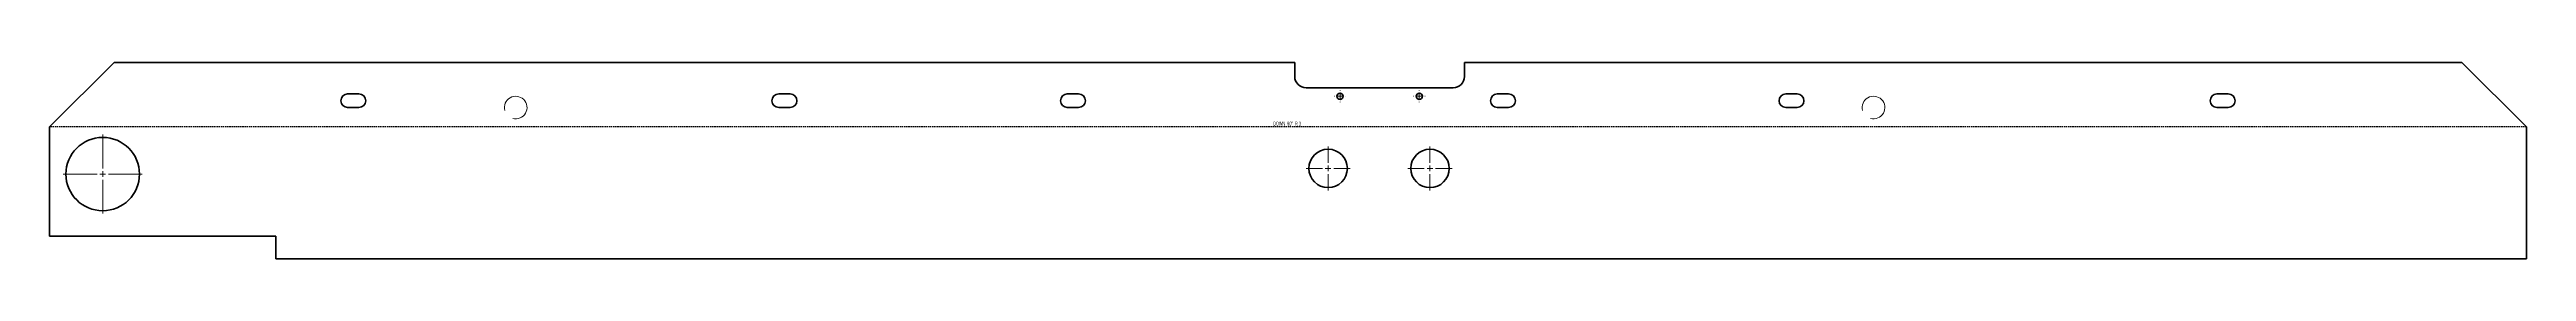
# Model space of a CAD drawing. Header units: millimetres. Extents: x -3368 to 3235, y -802 to 803.
# Drawn here: x -2792 to -603, y 324 to 498 of the extents above; entities that cross this region are included whole.
import ezdxf

# ---------------------------------------------------------------- set-up
doc = ezdxf.new("R2010")
doc.units = ezdxf.units.MM
doc.linetypes.add('HIDDEN', pattern=[1.905, 1.27, -0.635])
doc.styles.add('SLDTEXTSTYLE0', font='TXT', dxfattribs={"width": 0.5675})

# ---------------------------------------------------------------- blocks, each defined once
blk = doc.blocks.new('SW_CENTERMARKSYMBOL_2')
at = {"color": 0, "linetype": 'Continuous', "lineweight": 18}
for p, q in [((0, 5), (0, 35)), ((-5, 0), (-35, 0)), ((0, 0), (-2.5, 0)), ((0, 0), (0, 2.5)), ((0, 0), (0, -2.5)), ((0, 0), (2.5, 0)), ((5, 0), (35, 0)), ((0, -5), (0, -35))]:
    blk.add_line(p, q, dxfattribs=at)
blk = doc.blocks.new('SW_CENTERMARKSYMBOL_3')
at = {"color": 0, "linetype": 'Continuous', "lineweight": 18}
for p, q in [((-5, 0), (-19.5, 0)), ((0, 0), (-2.5, 0)), ((0, 5), (0, 19.5)), ((0, 0), (0, 2.5)), ((0, 0), (0, -2.5)), ((0, 0), (2.5, 0)), ((5, 0), (19.5, 0)), ((0, -5), (0, -19.5))]:
    blk.add_line(p, q, dxfattribs=at)
blk = doc.blocks.new('SW_CENTERMARKSYMBOL_4')
at = {"color": 0, "linetype": 'Continuous', "lineweight": 18}
for p, q in [((-5, 0), (-19.5, 0)), ((0, 0), (-2.5, 0)), ((0, 5), (0, 19.5)), ((0, 0), (0, 2.5)), ((0, 0), (0, -2.5)), ((0, 0), (2.5, 0)), ((5, 0), (19.5, 0)), ((0, -5), (0, -19.5))]:
    blk.add_line(p, q, dxfattribs=at)
blk = doc.blocks.new('SW_CENTERMARKSYMBOL_5')
at = {"color": 0, "linetype": 'Continuous', "lineweight": 18}
for p, q in [((-5, 0), (-5.25, 0)), ((0, 0), (-2.5, 0)), ((0, 5), (0, 5.25)), ((0, 0), (0, 2.5)), ((0, 0), (0, -2.5)), ((0, 0), (2.5, 0)), ((5, 0), (5.25, 0)), ((0, -5), (0, -5.25))]:
    blk.add_line(p, q, dxfattribs=at)
blk = doc.blocks.new('SW_CENTERMARKSYMBOL_6')
at = {"color": 0, "linetype": 'Continuous', "lineweight": 18}
for p, q in [((-5, 0), (-5.25, 0)), ((0, 0), (-2.5, 0)), ((0, 5), (0, 5.25)), ((0, 0), (0, 2.5)), ((0, 0), (0, -2.5)), ((0, 0), (2.5, 0)), ((5, 0), (5.25, 0)), ((0, -5), (0, -5.25))]:
    blk.add_line(p, q, dxfattribs=at)

msp = doc.modelspace()

# ---------------------------------------------------------------- linework, layer by layer
at = {"color": 7, "linetype": 'Continuous', "lineweight": 35}
for p, q in [((-2735.5, 498.3), (-2792.5, 441.3)), ((-2735.5, 498.3), (-1692, 498.3)), ((-1692, 485.8), (-1692, 498.3)), ((-1542, 498.3), (-1542, 485.8)), ((-1542, 498.3), (-660.5, 498.3)), ((-603.5, 441.3), (-660.5, 498.3)), ((-2529, 470.3), (-2519, 470.3)), ((-2148, 470.3), (-2138, 470.3)), ((-1893, 470.3), (-1883, 470.3)), ((-1552, 475.8), (-1682, 475.8)), ((-1503, 470.3), (-1513, 470.3)), ((-1248, 470.3), (-1258, 470.3)), ((-867, 470.3), (-877, 470.3)), ((-2792.5, 344.3), (-2792.5, 441.3)), ((-2519, 458.3), (-2529, 458.3)), ((-2138, 458.3), (-2148, 458.3)), ((-1883, 458.3), (-1893, 458.3)), ((-1513, 458.3), (-1503, 458.3)), ((-1258, 458.3), (-1248, 458.3)), ((-877, 458.3), (-867, 458.3)), ((-603.5, 441.3), (-603.5, 324.3)), ((-2792.5, 344.3), (-2592.5, 344.3)), ((-2592.5, 344.3), (-2592.5, 324.3)), ((-603.5, 324.3), (-2592.5, 324.3))]:
    msp.add_line(p, q, dxfattribs=at)
at = {"color": 7, "linetype": 'HIDDEN'}
msp.add_line((-603.5, 441.3), (-2792.5, 441.3), dxfattribs=at)
at = {"color": 7, "linetype": 'Continuous', "lineweight": 35}
for centre, radius in [((-1652, 468.3), 2.75), ((-1582, 468.3), 2.75), ((-2745.5, 399.3), 32.5), ((-1662.5, 404.3), 17), ((-1572.5, 404.3), 17)]:
    msp.add_circle(centre, radius, dxfattribs=at)
for centre, radius, start, end in [((-1682, 485.8), 10, 180, 270), ((-1552, 485.8), 10, 270, 0), ((-2529, 464.3), 6, 90, 270), ((-2519, 464.3), 6, 270, 90), ((-2148, 464.3), 6, 90, 270), ((-2138, 464.3), 6, 270, 90), ((-1893, 464.3), 6, 90, 270), ((-1883, 464.3), 6, 270, 90), ((-1513, 464.3), 6, 90, 270), ((-1503, 464.3), 6, 270, 90), ((-1258, 464.3), 6, 90, 270), ((-1248, 464.3), 6, 270, 90), ((-877, 464.3), 6, 90, 270), ((-867, 464.3), 6, 270, 90)]:
    msp.add_arc(centre, radius, start, end, dxfattribs=at)
at = {"color": 7, "linetype": 'Continuous', "lineweight": 0}
for centre in [(-2380.5, 458.3), (-1180.5, 458.3)]:
    msp.add_arc(centre, 10, 255, 195, dxfattribs=at)

# ---------------------------------------------------------------- block references
at = {"color": 7, "linetype": 'Continuous', "lineweight": 18}
for name, p in [('SW_CENTERMARKSYMBOL_6', (-1652, 468.3)), ('SW_CENTERMARKSYMBOL_5', (-1582, 468.3)), ('SW_CENTERMARKSYMBOL_2', (-2745.5, 399.3)), ('SW_CENTERMARKSYMBOL_3', (-1662.5, 404.3)), ('SW_CENTERMARKSYMBOL_4', (-1572.5, 404.3))]:
    msp.add_blockref(name, p, dxfattribs=at)

# ---------------------------------------------------------------- texts
at = {"color": 7, "linetype": 'Continuous', "lineweight": 0, "insert": (-1698.8, 445.8), "char_height": 3.5, "attachment_point": 2, "style": 'SLDTEXTSTYLE0'}
msp.add_mtext('DOWN  90°  R 3', dxfattribs=at)

doc.saveas('drawing.dxf')
